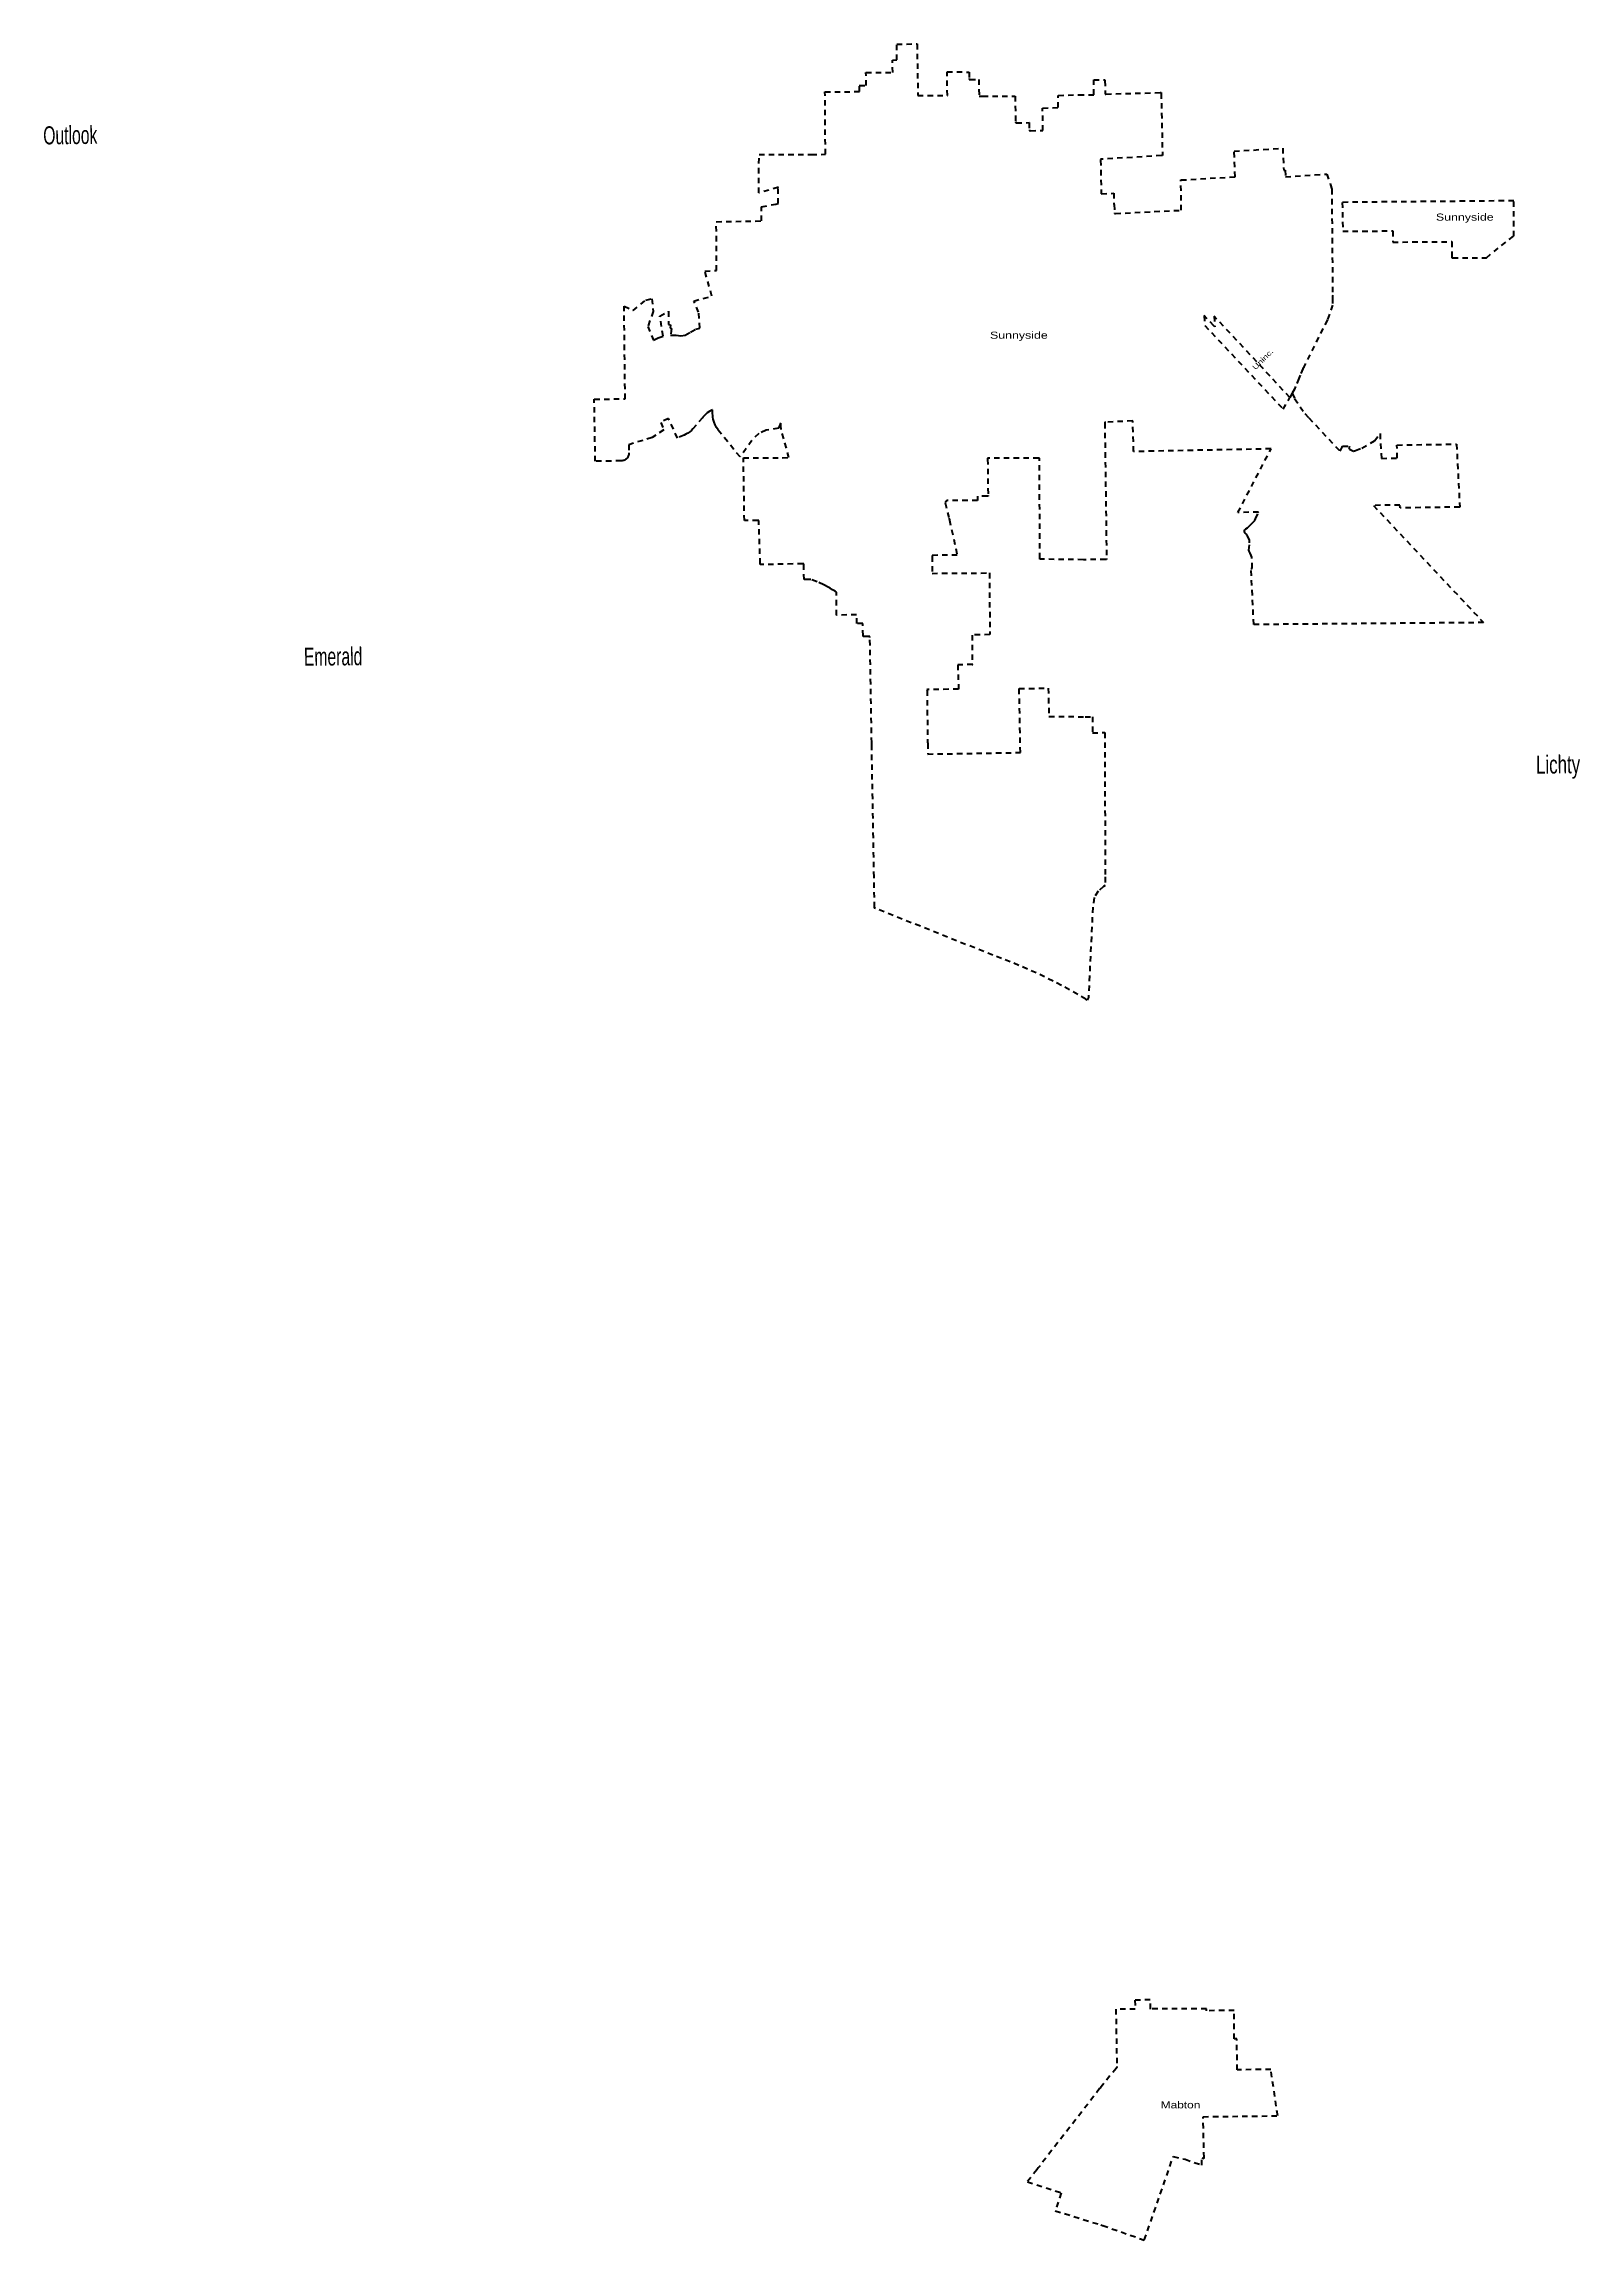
# Model space of a CAD drawing. Header units: feet. Extents: x -903180 to 1023491, y -707744 to 564635.
# Drawn here: x 230405 to 264437, y -472901 to -424242 of the extents above; entities that cross this region are included whole.
import ezdxf

# ---------------------------------------------------------------- set-up
doc = ezdxf.new("R2010")
doc.units = ezdxf.units.FT
doc.header["$LTSCALE"] = 80
doc.linetypes.add('SHORT_DASHED', pattern=[2.7, 1.5, -1.2])
doc.layers.add('13', color=7, linetype='SHORT_DASHED', lineweight=40)
doc.layers.add('16', color=7, linetype='Continuous')
doc.layers.add('36', color=7, linetype='Continuous')

msp = doc.modelspace()

# ---------------------------------------------------------------- texts
at = {"layer": '16'}
for s, width, p in [('Outlook', 0.65, (230391.85, -426468.29)), ('Emerald', 0.65, (236166.43, -438020.98)), ('Lichty', 0.7, (263462.72, -440412.08))]:
    msp.add_text(s, height=400, rotation=0.63, dxfattribs=dict(at, width=width)).set_placement(p)
at = {"layer": '36'}
for s, width, p in [('Sunnyside', 1.3, (261243.53, -428157.41)), ('Sunnyside', 1.3, (251364.6, -430773.57)), ('Mabton', 1.25, (255146.2, -469982.86))]:
    msp.add_text(s, height=157.5, dxfattribs=dict(at, width=width)).set_placement(p)
at = {"layer": '36', "width": 1.35}
msp.add_text('Uninc.', height=113, rotation=45, dxfattribs=at).set_placement((257243.79, -431474.72))

# ---------------------------------------------------------------- linework, layer by layer
at = {"layer": '13'}
for p, q in [((253911.33, -425054.71), (253913, -425333.66)), ((258058.1, -431982.52), (258009.57, -432075.18)), ((243360.86, -433338.05), (243356.66, -433357.09)), ((252439.09, -433418.58), (251330.25, -433419.63))]:
    msp.add_line(p, q, dxfattribs=at)
for points in [[(243356.66, -433357.09), (243350.5, -433375.58), (243342.44, -433393.32), (243332.57, -433410.13), (243331.02, -433412.44), (243317.73, -433427.89), (243303.72, -433440.58), (243288.45, -433451.73), (243272.1, -433461.23), (243254.84, -433468.96), (243236.88, -433474.85), (243218.39, -433478.83), (243199.59, -433480.85), (243191.49, -433481.11), (242619.11, -433488.05), (242597.08, -432114.68), (243280.6, -432104.54), (243258.79, -430051.79), (243457.52, -430145.99), (243742.01, -429917.37), (243875.09, -429889.7), (243904.72, -430169.77), (243785.06, -430503.91), (243909.86, -430805.48), (244016.29, -430752.05), (244125.22, -430714.9), (244049.43, -430270.57), (244240.8, -430166.04), (244242.18, -430459), (244287.04, -430464.68), (244275.73, -430537.02), (244309.64, -430543.8), (244284.87, -430692.71), (244408.16, -430696.22), (244517.72, -430707.77), (244611.26, -430693.02), (244725.93, -430627.12), (244843.82, -430564.39), (244937.4, -430539.27), (244909.65, -430183.36), (244800.92, -429939.52), (245205.07, -429827.78), (245048.19, -429276.92), (245280.75, -429262.43), (245308.63, -429264.7), (245300.64, -428181.06), (246304.08, -428164.93), (246301.22, -427851.74), (246622.89, -427789.52), (246671.33, -427778.61), (246675.18, -427419), (246243.58, -427542.76), (246247.61, -426693.33), (247411.44, -426689.73), (247717.94, -426687.77), (247708.84, -425301.44), (248470.73, -425299.17), (248469.46, -425164.6), (248619.85, -425165.25), (248616.9, -424877.86), (249208.75, -424874.37), (249206.75, -424598.63), (249296.91, -424596.32), (249299.18, -424246.13), (249747.91, -424241.92), (249766.64, -425385.21), (250419.23, -425385.33), (250415.04, -424862.41), (250903.95, -424864.38), (250905.23, -425011.34), (250905.4, -425030.82), (250923.55, -425031.34), (251117.44, -425031.34), (251121.2, -425397.6), (251202.65, -425397.63), (251918.26, -425397.91), (251932.44, -425970.09), (251932.93, -425990.09), (251952.62, -425989.85), (252231.04, -425986.44), (252236.6, -426145.17), (252237.3, -426165.17), (252257.26, -426164.94), (252536.4, -426161.79), (252529.64, -425662.18), (252877.77, -425653.14), (252877.77, -425381.87), (253328, -425370.27), (253666.46, -425367.26), (253664.56, -425041.02), (253888.13, -425035.23), (253911.21, -425034.63), (253911.33, -425054.71)], [(253913, -425333.66), (253913.12, -425353.66), (253932.94, -425353.12), (255135.76, -425320.47), (255156.02, -425319.92), (255156.44, -425339.93), (255185.09, -426692.6), (255185.53, -426713.41), (255165.51, -426714.67), (253833.36, -426798.36), (253813.39, -426799.62), (253813.78, -426818.42), (253829.41, -427563.02), (254105.87, -427550.05), (254110.47, -427798.93), (254117.62, -427798.56), (254123.87, -427981.32), (254124.55, -428001.19), (254141.91, -428000.3), (255599.02, -427927.39), (255594.24, -427256.64), (256793.85, -427187.44), (256772.7, -426620.05), (257848.77, -426550.58), (257872.23, -427037.66), (257902.17, -427035.73), (257909.38, -427185.58), (258824.62, -427126.49), (258909.03, -427362.98), (258934.58, -427460.99), (258955.87, -429811.15), (258955.57, -429831.19), (258954.88, -429876.59), (258954.88, -430028.81), (258837.71, -430355.95), (258316.58, -431398.24), (258307.53, -431416.34), (258297.39, -431438.24), (258232.72, -431577.94), (258205.01, -431652.02), (258134.37, -431828.82), (258106.97, -431889.21), (258058.1, -431982.52)], [(258058.1, -431982.52), (258113.19, -432101.34), (258338.87, -432430.68), (258428.99, -432527.06), (259119.66, -433266.58), (259167.44, -433176), (259171.82, -433156.26), (259325.96, -433154.08), (259317.24, -433193.32), (259319.69, -433207.87), (259325.25, -433218.36), (259340.57, -433229.71), (259414.31, -433265.02), (259462, -433252.02), (259601.84, -433196.7), (259885.65, -433037.22), (260004.31, -432877.23), (260036.03, -433425.11), (260386.33, -433420.18), (260380, -433129.01), (261700.67, -433109.35), (261770.57, -434503.46), (260449.9, -434523.12), (260446.44, -434458.44), (259861.51, -434466.68), (262298.74, -437063.04), (257208.62, -437107), (257145.86, -435863), (257175.86, -435862.41), (257163.46, -435616.57), (257153.56, -435575.54), (257129.39, -435524.76), (257106.03, -435478.82), (257097.98, -435459.47), (257114.09, -435293.44), (257116.5, -435253.94), (257111.67, -435237.02), (257094.76, -435197.52), (257066.56, -435148.36), (257037.57, -435104.83), (257018.24, -435079.04), (257009.78, -435063.73), (257005.75, -435045.2), (257003.34, -435031.5), (257009.78, -435007.32), (257033.94, -434986.36), (257065.36, -434962.99), (257099.19, -434934.78), (257150.74, -434882.39), (257197.46, -434834.83), (257228.06, -434797.76), (257247.4, -434764.71), (257306.64, -434630.49), (257313.66, -434614.39), (256856.82, -434623.53), (257590.6, -433213.57), (254546.86, -433274.48), (254526.17, -432594.65), (253925.87, -432620.9), (253906.1, -432621.76), (253906.37, -432641.77), (253946.87, -435642.54), (253947.14, -435662.52), (253925.97, -435662.84), (253432.08, -435670.35), (252489.9, -435659.1), (252469.91, -435658.86), (252469.81, -435636.23), (252459.6, -433438.56), (252459.51, -433418.56), (252439.09, -433418.58)], [(253542.73, -445368.62), (253520.5, -445426.86), (253487.21, -445406.96), (253308.9, -445302.32), (253126.9, -445200.07), (252944.82, -445101.62), (252760.16, -445005.99), (252573.02, -444914.54), (252386.38, -444825.86), (252196.99, -444739.91), (252005.11, -444658.15), (251813.73, -444579.11), (251620.73, -444503.28), (251426.6, -444432.1), (248824.79, -443395.38), (248804.75, -443387.39), (248804.54, -443370.22), (248796.17, -442700.4), (248743.59, -439766.99), (248743.23, -439746.99), (248743.86, -439726.99), (248702.78, -437391.98), (248702.42, -437371.97), (248681.83, -437372.28), (248571.41, -437373.97), (248551.62, -437374.27), (248551.47, -437354.27), (248549.47, -437081.92), (248413.62, -437082.36), (248409.75, -436888.44), (247966.74, -436897.8), (247966.74, -436385.99), (247935.8, -436365.12), (247871.9, -436334.14), (247822.21, -436303.73), (247807.44, -436294.69), (247782.21, -436280.35), (247684.49, -436224.81), (247532.5, -436156.75), (247394.22, -436111.5), (247374.48, -436105.04), (247354.22, -436105.47), (247244.74, -436107.82), (247237.16, -435779.03), (247236.7, -435759.08), (247216.7, -435759.48), (246293.14, -435777.96), (246273.98, -435778.34), (246273.31, -435758.36), (246241.57, -434823.53), (246239.77, -434803.05), (246220.89, -434803.12), (245922.86, -434804.16), (245901.8, -433416.21), (246763.27, -433409.5), (246910.94, -433406.66), (246737.84, -432788.01), (246732.18, -432695.38), (246731.55, -432664.93), (246727.58, -432643.96), (246718.15, -432664.93), (246676.75, -432757.04), (246406.8, -432801.13), (246241.39, -432871.52), (246087.3, -433028.92), (245837.26, -433380.91), (245826.88, -433392.76), (245340.06, -432795.42), (245304.09, -432740.75), (245274.03, -432682.62), (245250.21, -432621.66), (245232.9, -432558.55), (245224.88, -432514.38), (245216.68, -432395.55), (245216.94, -432345.9), (245156.41, -432379.49), (245100.21, -432418.89), (245048.43, -432463.94), (245001.65, -432514.16), (244993.98, -432523.48), (244784.52, -432768.3), (244749.61, -432805.23), (244711.17, -432838.19), (244669.5, -432866.94), (244625.05, -432891.18), (244586, -432908.55), (244439.55, -432973.51), (244239.3, -432538.66), (244069.1, -432630.96), (244139.59, -432794.27), (243877.87, -432962.13), (243361.69, -433122.11), (243363.19, -433299.19), (243363.04, -433318.68), (243360.86, -433338.05)], [(251330.25, -433419.63), (251311.91, -433419.65), (251312.11, -433439.65), (251320.41, -434245.53), (251320.6, -434263.79), (251300.62, -434263.57), (251086.04, -434261.26), (251086.51, -434354.66), (250410.35, -434354.9), (250367.44, -434412.55), (250455.7, -434750.73), (250465.38, -434787.81), (250466.03, -434790.73), (250639.01, -435566.51), (250100.25, -435573.38), (250080.66, -435573.62), (250080.91, -435593.63), (250084.63, -435972.66), (251352.34, -435963.03), (251360.19, -437329.85), (250968.39, -437338.95), (250969.82, -437988.55), (250980.33, -437992.21), (250652.16, -437997.03), (250665.54, -438535.71), (249988.44, -438549.07), (249968.48, -438549.32), (249968.69, -438566.32), (249983.07, -439696.59), (249983.32, -439716.59), (249984.2, -439736.59), (249983.64, -439976.6), (252038.52, -439942.36), (252010.73, -438524.4), (252654.73, -438516.54), (252670.44, -439145.04), (253471.47, -439148.3), (253632.52, -439148.96), (253632.52, -439502.5), (253906.3, -439501.54), (253916.21, -442698.75), (253916.79, -442885.62), (253878.29, -442907.99), (253759.74, -443017.34), (253671.69, -443157.27), (253640.26, -443374.23), (253546.19, -445351.82), (253545.77, -445360.64), (253542.73, -445368.62)]]:
    msp.add_lwpolyline(points, dxfattribs=at)
for points in [[(261594.71, -428980.35), (261614.71, -428980.29), (262360.38, -428978.05), (262965.96, -428499.62), (262968.81, -427718.07), (259169.74, -427751.9), (259168.72, -427752.95), (259180.55, -428390.94), (260285.26, -428385.24), (260288.1, -428632.5), (261594, -428622.55), (261594.67, -428959.94)], [(258009.57, -432075.18), (256327.57, -430272.95), (256342.96, -430489.64), (256344.47, -430510.91), (256324.61, -430489.64), (256112.21, -430262.06), (256123.06, -430479.46), (257860.97, -432334.53)], [(253859.32, -472577.67), (253861.4, -472578.4), (254783.33, -472900.81), (255425.42, -471048.32), (255684.92, -471111.48), (256060.43, -471239.36), (256056.83, -471078.28), (256087.21, -471088.44), (256107.23, -471095.13), (256106.77, -471074.02), (256086.93, -470166.72), (257739.44, -470148.7), (257584.51, -469120.32), (256843.54, -469128.4), (256831, -468440.05), (256772.25, -468441.16), (256773.48, -467813.6), (256164, -467819.62), (256160, -467777.05), (254920.45, -467781.04), (254916.09, -467581.02), (254576.03, -467582.08), (254580.39, -467782.29), (254152.01, -467783.41), (254175.15, -469058.06), (254175.51, -469077.8), (254158.87, -469098.06), (253824.64, -469504.97), (253809.24, -469524.97), (253793.77, -469544.97), (252448.46, -471284.09), (252433.28, -471303.71), (252402.98, -471341.03), (252195.54, -471607.02), (252943.11, -471855.14), (252810.17, -472250.7), (253821.4, -472565.86)]]:
    msp.add_lwpolyline(points, close=True, dxfattribs=at)

msp.set_redraw_order([(e.dxf.handle, doc.entitydb.next_handle()) for e in msp.query("TEXT MTEXT ATTDEF DIMENSION ARC_DIMENSION")])  # texts and dimensions are drawn at this point

doc.saveas('drawing.dxf')
